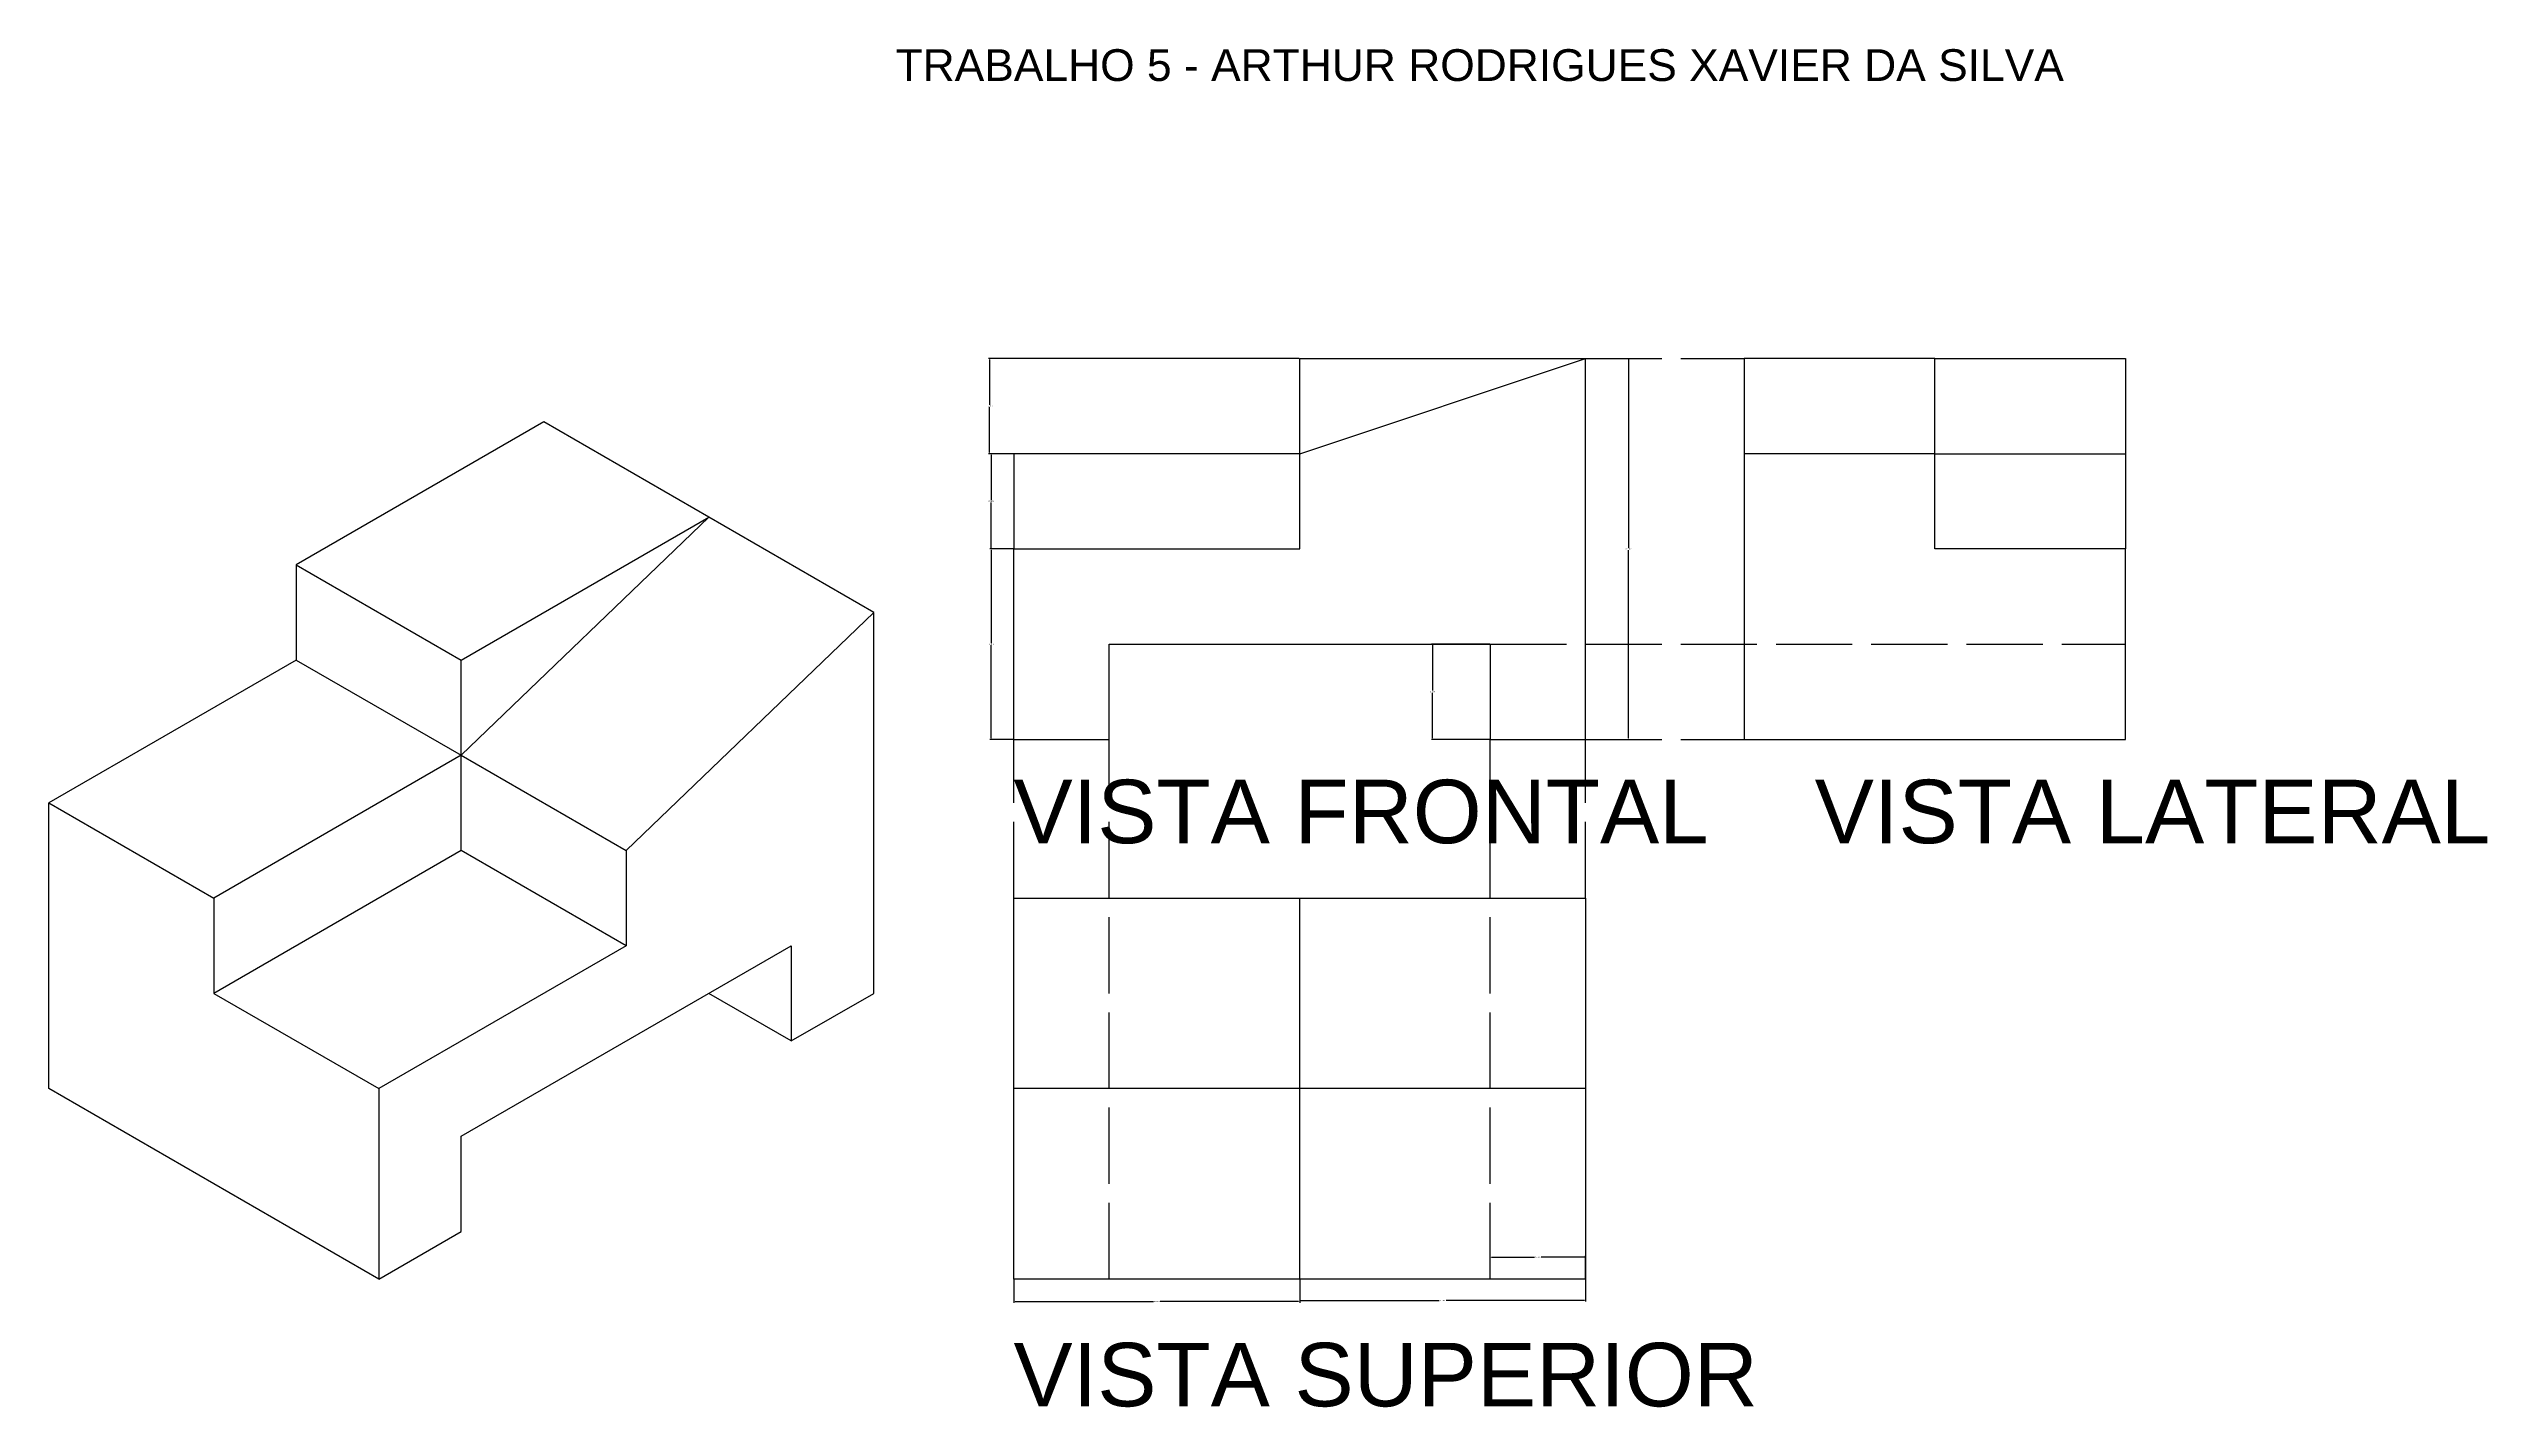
# Model space of a CAD drawing. Header units: inches. Extents: x -52 to 578, y -20 to 194.
# Drawn here: x -52 to 332, y -20.2 to 193.8 of the extents above; entities that cross this region are included whole.
import ezdxf

# ---------------------------------------------------------------- set-up
doc = ezdxf.new("R2010")
doc.units = ezdxf.units.IN
doc.header["$MEASUREMENT"] = 0
doc.linetypes.add('ACAD_ISO02W100', pattern=[15, 12, -3])
for name, color, linetype in [('COTA', 1, 'Continuous'), ('PROJECAO', 2, 'ACAD_ISO02W100'), ('TEXTO', 4, 'Continuous')]:
    doc.layers.add(name, color=color, linetype=linetype)
doc.styles.get("Standard").update_dxf_attribs({"font": 'Arial.ttf'})
doc.dimstyles.get("Standard").update_dxf_attribs({"dimtxt": 0.18, "dimasz": 0.18, "dimexe": 0.18, "dimexo": 0.0625, "dimgap": 0.09, "dimtad": 0, "dimtih": 1, "dimtoh": 1, "dimdec": 4, "dimzin": 0, "dimdsep": 46, "dimtxsty": 'Standard', "dimcen": 0.09, "dimadec": 0, "dimazin": 0, "dimtfac": 1, "dimtdec": 4, "dimtofl": 0, "dimtmove": 0, "dimatfit": 3, "dimfxl": 1, "dimtolj": 1, "dimtzin": 0, "dimarcsym": 0})

# ---------------------------------------------------------------- blocks, each defined once
blk = doc.blocks.new('*D2')
at = {"layer": 'COTA', "color": 0, "lineweight": -2, "transparency": 16777216}
for p, q in [((174.94, 100), (165.75, 100)), ((165.93, 99.82), (165.93, 92.68)), ((165.93, 85.18), (165.93, 92.32)), ((174.94, 85), (165.75, 85))]:
    blk.add_line(p, q, dxfattribs=at)
at = {"layer": 'COTA', "color": 0, "transparency": 16777216}
for points in [[(165.9, 99.82), (165.96, 99.82), (165.93, 100)], [(165.9, 85.18), (165.96, 85.18), (165.93, 85)]]:
    blk.add_solid(points, dxfattribs=at)
at = {"layer": 'Defpoints', "color": 0, "transparency": 16777216}
for p in [(165.93, 100), (175, 100), (175, 85)]:
    blk.add_point(p, dxfattribs=at)
at = {"layer": 'COTA', "color": 0, "transparency": 16777216, "insert": (165.93, 92.5), "char_height": 0.18, "attachment_point": 5}
blk.add_mtext('\\A1;15.0000', dxfattribs=at)
blk = doc.blocks.new('*D3')
at = {"layer": 'COTA', "color": 0, "lineweight": -2, "transparency": 16777216}
for p, q in [((99.94, 115), (96.23, 115)), ((96.41, 114.82), (96.41, 100.18)), ((96.41, 85.18), (96.41, 99.82)), ((99.94, 85), (96.23, 85))]:
    blk.add_line(p, q, dxfattribs=at)
at = {"layer": 'COTA', "color": 0, "transparency": 16777216}
for points in [[(96.38, 114.82), (96.44, 114.82), (96.41, 115)], [(96.38, 85.18), (96.44, 85.18), (96.41, 85)]]:
    blk.add_solid(points, dxfattribs=at)
at = {"layer": 'Defpoints', "color": 0, "transparency": 16777216}
for p in [(96.41, 115), (100, 115), (100, 85)]:
    blk.add_point(p, dxfattribs=at)
at = {"layer": 'COTA', "color": 0, "transparency": 16777216, "insert": (96.41, 100), "char_height": 0.18, "attachment_point": 5}
blk.add_mtext('\\A1;30.0000', dxfattribs=at)
blk = doc.blocks.new('*D4')
at = {"layer": 'COTA', "color": 0, "lineweight": -2, "transparency": 16777216}
for p, q in [((99.94, 130), (96.23, 130)), ((96.41, 129.82), (96.41, 122.68)), ((96.41, 115.18), (96.41, 122.32)), ((99.94, 115), (96.23, 115))]:
    blk.add_line(p, q, dxfattribs=at)
at = {"layer": 'COTA', "color": 0, "transparency": 16777216}
for points in [[(96.38, 129.82), (96.44, 129.82), (96.41, 130)], [(96.38, 115.18), (96.44, 115.18), (96.41, 115)]]:
    blk.add_solid(points, dxfattribs=at)
at = {"layer": 'Defpoints', "color": 0, "transparency": 16777216}
for p in [(96.41, 130), (100, 130), (100, 115)]:
    blk.add_point(p, dxfattribs=at)
at = {"layer": 'COTA', "color": 0, "transparency": 16777216, "insert": (96.41, 122.5), "char_height": 0.18, "attachment_point": 5}
blk.add_mtext('\\A1;15.0000', dxfattribs=at)
blk = doc.blocks.new('*D5')
at = {"layer": 'COTA', "color": 0, "lineweight": -2, "transparency": 16777216}
for p, q in [((144.94, 145), (95.98, 145)), ((96.16, 144.82), (96.16, 137.68)), ((96.16, 130.18), (96.16, 137.32)), ((144.94, 130), (95.98, 130))]:
    blk.add_line(p, q, dxfattribs=at)
at = {"layer": 'COTA', "color": 0, "transparency": 16777216}
for points in [[(96.13, 144.82), (96.19, 144.82), (96.16, 145)], [(96.13, 130.18), (96.19, 130.18), (96.16, 130)]]:
    blk.add_solid(points, dxfattribs=at)
at = {"layer": 'Defpoints', "color": 0, "transparency": 16777216}
for p in [(96.16, 145), (145, 145), (145, 130)]:
    blk.add_point(p, dxfattribs=at)
at = {"layer": 'COTA', "color": 0, "transparency": 16777216, "insert": (96.16, 137.5), "char_height": 0.18, "attachment_point": 5}
blk.add_mtext('\\A1;15.0000', dxfattribs=at)
blk = doc.blocks.new('*D6')
at = {"layer": 'COTA', "color": 0, "lineweight": -2, "transparency": 16777216}
for p, q in [((190.06, 145), (196.96, 145)), ((196.78, 144.82), (196.78, 115.18)), ((196.78, 85.18), (196.78, 114.82)), ((190.06, 85), (196.96, 85))]:
    blk.add_line(p, q, dxfattribs=at)
at = {"layer": 'COTA', "color": 0, "transparency": 16777216}
for points in [[(196.75, 144.82), (196.81, 144.82), (196.78, 145)], [(196.75, 85.18), (196.81, 85.18), (196.78, 85)]]:
    blk.add_solid(points, dxfattribs=at)
at = {"layer": 'Defpoints', "color": 0, "transparency": 16777216}
for p in [(190, 145), (196.78, 145), (190, 85)]:
    blk.add_point(p, dxfattribs=at)
at = {"layer": 'COTA', "color": 0, "transparency": 16777216, "insert": (196.78, 115), "char_height": 0.18, "attachment_point": 5}
blk.add_mtext('\\A1;60.0000', dxfattribs=at)
blk = doc.blocks.new('*D7')
at = {"layer": 'COTA', "color": 0, "lineweight": -2, "transparency": 16777216}
for p, q in [((145, -0.06), (145, -3.55)), ((145.18, -3.37), (166.96, -3.37)), ((189.82, -3.37), (168.04, -3.37)), ((190, -0.06), (190, -3.55))]:
    blk.add_line(p, q, dxfattribs=at)
at = {"layer": 'COTA', "color": 0, "transparency": 16777216}
for points in [[(145.18, -3.34), (145.18, -3.4), (145, -3.37)], [(189.82, -3.34), (189.82, -3.4), (190, -3.37)]]:
    blk.add_solid(points, dxfattribs=at)
at = {"layer": 'Defpoints', "color": 0, "transparency": 16777216}
for p in [(145, 0), (190, 0), (190, -3.37)]:
    blk.add_point(p, dxfattribs=at)
at = {"layer": 'COTA', "color": 0, "transparency": 16777216, "insert": (167.5, -3.37), "char_height": 0.18, "attachment_point": 5}
blk.add_mtext('\\A1;45.0000', dxfattribs=at)
blk = doc.blocks.new('*D8')
at = {"layer": 'COTA', "color": 0, "lineweight": -2, "transparency": 16777216}
for p, q in [((100, -0.06), (100, -3.73)), ((100.18, -3.55), (121.96, -3.55)), ((144.82, -3.55), (123.04, -3.55)), ((145, -0.06), (145, -3.73))]:
    blk.add_line(p, q, dxfattribs=at)
at = {"layer": 'COTA', "color": 0, "transparency": 16777216}
for points in [[(100.18, -3.52), (100.18, -3.58), (100, -3.55)], [(144.82, -3.52), (144.82, -3.58), (145, -3.55)]]:
    blk.add_solid(points, dxfattribs=at)
at = {"layer": 'Defpoints', "color": 0, "transparency": 16777216}
for p in [(100, 0), (145, 0), (145, -3.55)]:
    blk.add_point(p, dxfattribs=at)
at = {"layer": 'COTA', "color": 0, "transparency": 16777216, "insert": (122.5, -3.55), "char_height": 0.18, "attachment_point": 5}
blk.add_mtext('\\A1;45.0000', dxfattribs=at)
blk = doc.blocks.new('*D9')
at = {"layer": 'COTA', "color": 0, "lineweight": -2, "transparency": 16777216}
for p, q in [((175, 0.06), (175, 3.63)), ((175.18, 3.45), (181.98, 3.45)), ((189.82, 3.45), (183.02, 3.45)), ((190, 0.06), (190, 3.63))]:
    blk.add_line(p, q, dxfattribs=at)
at = {"layer": 'COTA', "color": 0, "transparency": 16777216}
for points in [[(175.18, 3.48), (175.18, 3.42), (175, 3.45)], [(189.82, 3.48), (189.82, 3.42), (190, 3.45)]]:
    blk.add_solid(points, dxfattribs=at)
at = {"layer": 'Defpoints', "color": 0, "transparency": 16777216}
for p in [(175, 3.45), (175, 0), (190, 0)]:
    blk.add_point(p, dxfattribs=at)
at = {"layer": 'COTA', "color": 0, "transparency": 16777216, "insert": (182.5, 3.45), "char_height": 0.18, "attachment_point": 5}
blk.add_mtext('\\A1;15.0000', dxfattribs=at)

msp = doc.modelspace()

# ---------------------------------------------------------------- linework, layer by layer
for p, q in [((145, 130), (190, 145)), ((145, 130), (145, 145)), ((145, 145), (190, 145)), ((190, 85), (190, 145)), ((215, 145), (215, 85)), ((245, 145), (215, 145)), ((245, 130), (245, 145)), ((245, 145), (275, 145)), ((275, 145), (275, 130)), ((25.98076, 135), (-12.99038, 112.5)), ((51.96152, 120), (25.98076, 135)), ((145, 130), (100, 130)), ((100, 130), (100, 115)), ((145, 115), (145, 130)), ((245, 130), (215, 130)), ((245, 115), (245, 130)), ((245, 130), (275, 130)), ((275, 130), (275, 115)), ((12.99038, 97.5), (51.96152, 120)), ((12.99038, 82.5), (51.96152, 120)), ((77.94229, 105), (51.96152, 120)), ((-12.99038, 112.5), (12.99038, 97.5)), ((-12.99038, 112.5), (-12.99038, 97.5)), ((100, 85), (100, 115)), ((100, 115), (145, 115)), ((275, 115), (245, 115)), ((275, 85), (275, 115)), ((38.97114, 67.5), (77.94229, 105)), ((77.94229, 45), (77.94229, 105)), ((115, 85), (115, 100)), ((115, 100), (175, 100)), ((175, 100), (175, 85)), ((-12.99038, 97.5), (-51.96152, 75)), ((-12.99038, 97.5), (12.99038, 82.5)), ((12.99038, 82.5), (12.99038, 97.5)), ((100, 85), (115, 85)), ((175, 85), (190, 85)), ((215, 85), (275, 85)), ((12.99038, 82.5), (-25.98076, 60)), ((12.99038, 82.5), (38.97114, 67.5)), ((12.99038, 67.5), (12.99038, 82.5)), ((-51.96152, 30), (-51.96152, 75)), ((-51.96152, 75), (-25.98076, 60)), ((12.99038, 67.5), (-25.98076, 45)), ((38.97114, 52.5), (12.99038, 67.5)), ((38.97114, 67.5), (38.97114, 52.5)), ((-25.98076, 60), (-25.98076, 45)), ((100, 0), (100, 60)), ((100, 60), (190, 60)), ((145, 0), (145, 60)), ((190, 60), (190, 0)), ((38.97114, 52.5), (0, 30)), ((12.99038, 22.5), (64.95191, 52.5)), ((64.95191, 52.5), (64.95191, 37.5)), ((-25.98076, 45), (0, 30)), ((64.95191, 37.5), (51.96152, 45)), ((64.95191, 37.5), (77.94229, 45)), ((0, 0), (-51.96152, 30)), ((0, 30), (0, 0)), ((190, 30), (100, 30)), ((12.99038, 7.5), (12.99038, 22.5)), ((0, 0), (12.99038, 7.5)), ((190, 0), (100, 0))]:
    msp.add_line(p, q)
at = {"layer": 'PROJECAO'}
for p, q in [((190, 145), (215, 145)), ((175, 100), (275, 100)), ((100, 60), (100, 85)), ((115, 60), (115, 85)), ((175, 60), (175, 85)), ((190, 60), (190, 85)), ((190, 85), (215, 85)), ((115, 0), (115, 60)), ((175, 0), (175, 60))]:
    msp.add_line(p, q, dxfattribs=at)

# ---------------------------------------------------------------- texts
at = {"layer": 'TEXTO'}
for s, height, p in [('TRABALHO 5 - ARTHUR RODRIGUES XAVIER DA SILVA', 5, (81.36731, 188.71093)), ('VISTA FRONTAL', 10, (99.93663, 68.64502)), ('VISTA LATERAL', 10, (226.0921, 68.64502)), ('VISTA SUPERIOR', 10, (99.93663, -20.05174))]:
    msp.add_text(s, height=height, dxfattribs=at).set_placement(p)

# ---------------------------------------------------------------- dimensions: what is measured, and where the dimension line sits
at = {"layer": 'COTA'}
for p1, p2, distance, picture, middle in [((145, 130), (145, 145), 48.84352, '*D5', (96.15648, 137.5)), ((190, 85), (190, 145), -6.77748, '*D6', (196.77748, 115)), ((100, 115), (100, 130), 3.5907, '*D4', (96.4093, 122.5)), ((100, 85), (100, 115), 3.5907, '*D3', (96.4093, 100)), ((175, 85), (175, 100), 9.06615, '*D2', (165.93385, 92.5)), ((100, 0), (145, 0), -3.55184, '*D8', (122.5, -3.55184)), ((190, 0), (175, 0), -3.44867, '*D9', (182.5, 3.44867))]:
    dim = msp.add_aligned_dim(p1=p1, p2=p2, distance=distance, dimstyle='Standard', dxfattribs=at)
    dim.commit()
    dim.dimension.update_dxf_attribs({"geometry": picture, "text_midpoint": middle})
dim = msp.add_linear_dim(base=(190, -3.37184), p1=(145, 0), p2=(190, 0), angle=0, dimstyle='Standard', dxfattribs=at)
dim.commit()
dim.dimension.update_dxf_attribs({"geometry": '*D7', "text_midpoint": (167.5, -3.37184), "dimtype": 161})

doc.saveas('drawing.dxf')
